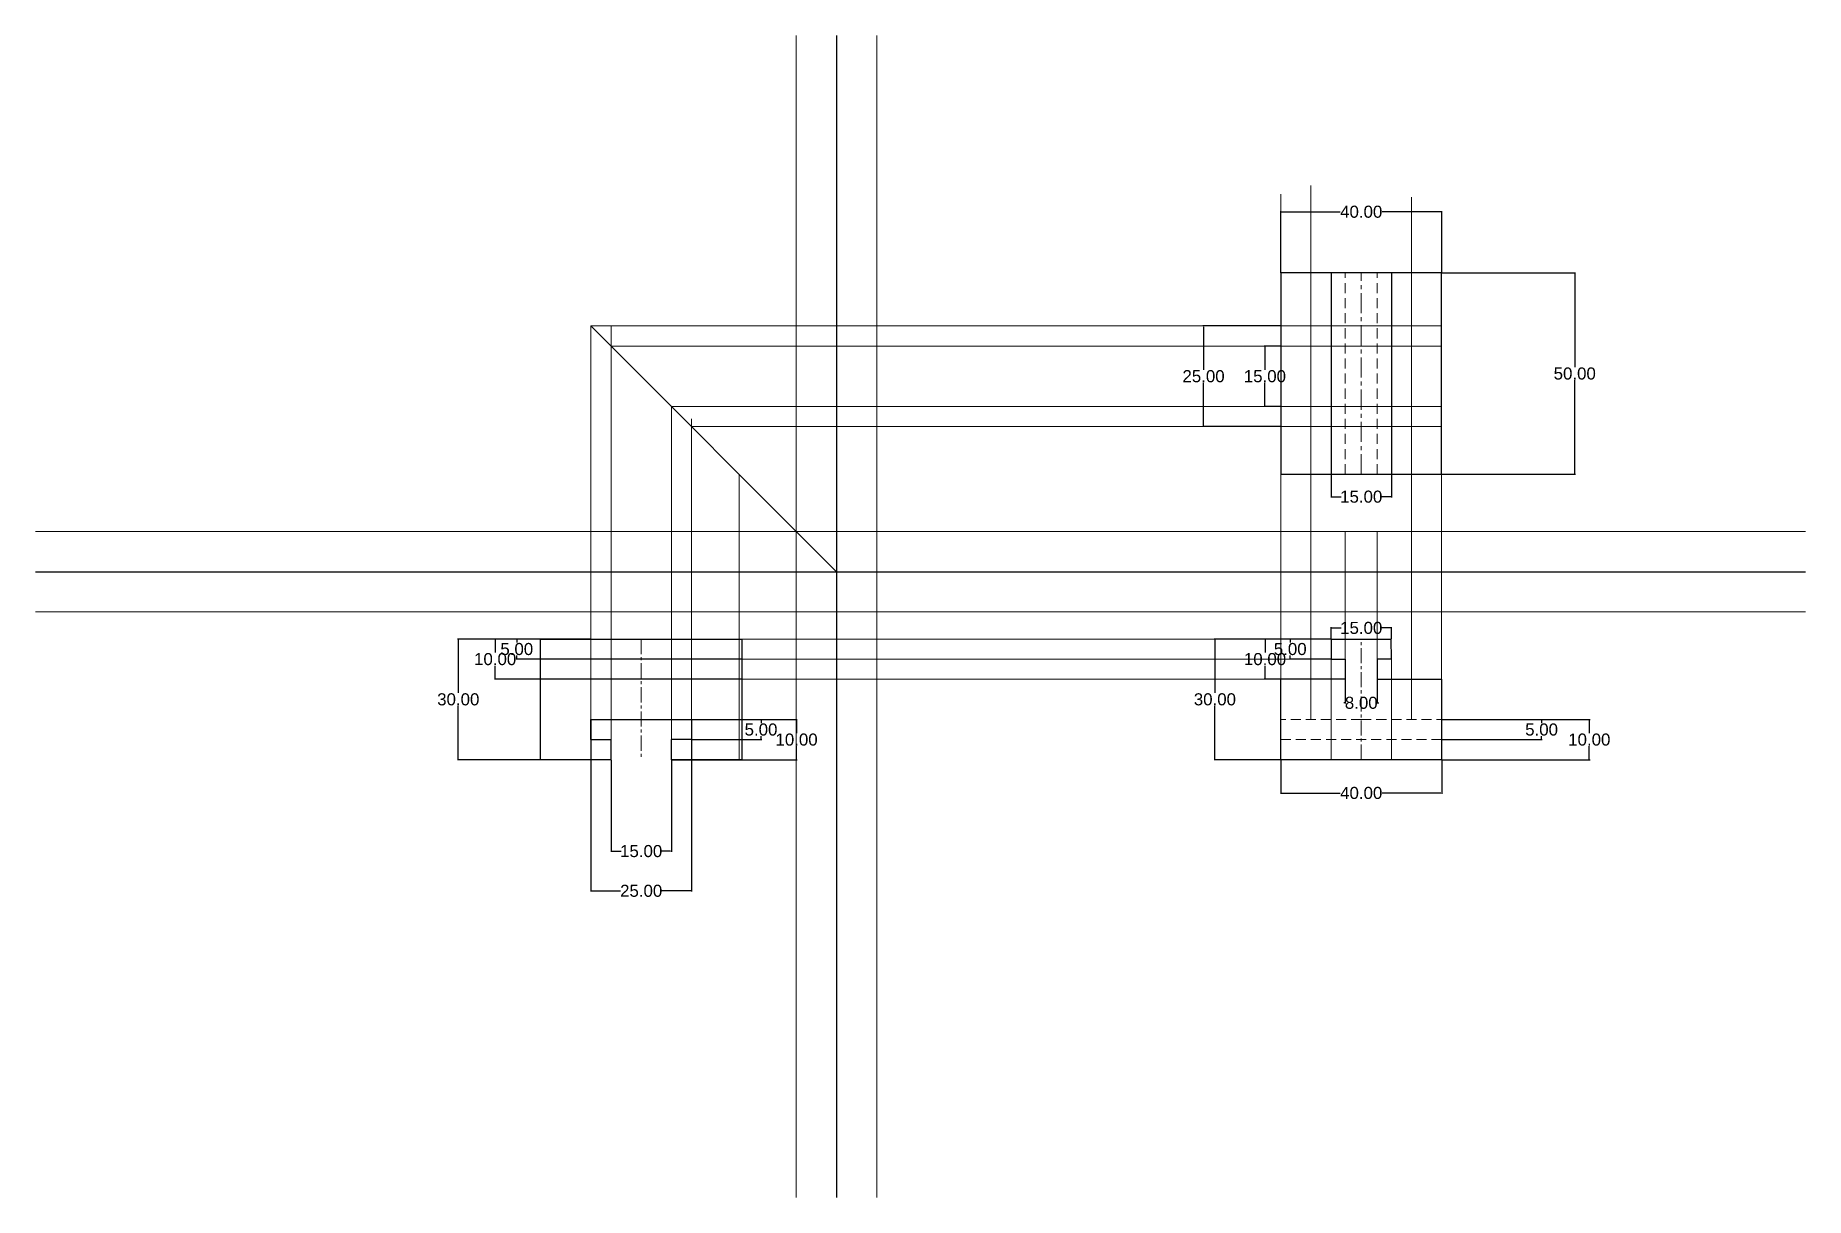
# Model space of a CAD drawing. Header units: millimetres. Extents: x -6852 to 59965, y -10230 to 31776.
# Drawn here: x 11059.7 to 11499.8, y -3420.6 to -3131.8 of the extents above; entities that cross this region are included whole.
import ezdxf

# ---------------------------------------------------------------- set-up
doc = ezdxf.new("R2010")
doc.units = ezdxf.units.MM
doc.header["$MEASUREMENT"] = 0
doc.linetypes.add('CENTER', pattern=[2, 1.25, -0.25, 0.25, -0.25])
doc.linetypes.add('HIDDEN', pattern=[0.375, 0.25, -0.125])
for name, color, linetype, lineweight in [('Center Line', 132, 'CENTER', 18), ('Dimension Line', 53, 'Continuous', 15), ('Hidden Lines', 10, 'HIDDEN', 13), ('Object line', 7, 'Continuous', 25)]:
    doc.layers.add(name, color=color, linetype=linetype, lineweight=lineweight)
doc.layers.add('Projection Line', color=7, linetype='Continuous', lineweight=9, transparency=0.75)
doc.styles.get("Standard").update_dxf_attribs({"font": 'arial.ttf'})
doc.dimstyles.get("Standard").update_dxf_attribs({"dimtxt": 3, "dimasz": 0.18, "dimexe": 0.18, "dimexo": 0.0625, "dimgap": 0.09, "dimtad": 0, "dimtih": 1, "dimtoh": 1, "dimzin": 0, "dimdsep": 46, "dimtxsty": 'Standard', "dimcen": 0.09, "dimadec": 0, "dimazin": 0, "dimtfac": 1, "dimtofl": 0, "dimtmove": 0, "dimatfit": 3, "dimfxl": 1, "dimtolj": 1, "dimtzin": 0, "dimarcsym": 0})

msp = doc.modelspace()

# ---------------------------------------------------------------- blocks, each defined once
blk = doc.blocks.new('*D169')
at = {"layer": 'Defpoints', "color": 0, "transparency": 16777216}
for p in [(11369.36, -3311.78), (11409.36, -3311.78), (11409.36, -3320.04)]:
    blk.add_point(p, dxfattribs=at)
at = {"layer": 'Dimension Line', "color": 0, "lineweight": -2, "transparency": 16777216}
for p, q in [((11369.36, -3311.84), (11369.36, -3320.22)), ((11409.36, -3311.84), (11409.36, -3320.22)), ((11369.54, -3320.04), (11384.15, -3320.04)), ((11409.18, -3320.04), (11394.56, -3320.04))]:
    blk.add_line(p, q, dxfattribs=at)
at = {"layer": 'Dimension Line', "color": 0, "transparency": 16777216}
for points in [[(11369.54, -3320.01), (11369.54, -3320.07), (11369.36, -3320.04)], [(11409.18, -3320.01), (11409.18, -3320.07), (11409.36, -3320.04)]]:
    blk.add_solid(points, dxfattribs=at)
at = {"layer": 'Dimension Line', "color": 0, "transparency": 16777216, "insert": (11389.36, -3320.04), "char_height": 3, "attachment_point": 5}
blk.add_mtext('\\A1;40.00', dxfattribs=at)
blk = doc.blocks.new('*D170')
at = {"layer": 'Defpoints', "color": 0, "transparency": 16777216}
for p in [(11381.81, -3281.78), (11352.98, -3311.78), (11369.36, -3311.78)]:
    blk.add_point(p, dxfattribs=at)
at = {"layer": 'Dimension Line', "color": 0, "lineweight": -2, "transparency": 16777216}
for p, q in [((11381.75, -3281.78), (11352.8, -3281.78)), ((11352.98, -3281.96), (11352.98, -3295.15)), ((11352.98, -3311.6), (11352.98, -3298.4)), ((11369.29, -3311.78), (11352.8, -3311.78))]:
    blk.add_line(p, q, dxfattribs=at)
at = {"layer": 'Dimension Line', "color": 0, "transparency": 16777216}
for points in [[(11352.95, -3281.96), (11353.01, -3281.96), (11352.98, -3281.78)], [(11352.95, -3311.6), (11353.01, -3311.6), (11352.98, -3311.78)]]:
    blk.add_solid(points, dxfattribs=at)
at = {"layer": 'Dimension Line', "color": 0, "transparency": 16777216, "insert": (11352.98, -3296.78), "char_height": 3, "attachment_point": 5}
blk.add_mtext('\\A1;30.00', dxfattribs=at)
blk = doc.blocks.new('*D171')
at = {"layer": 'Defpoints', "color": 0, "transparency": 16777216}
for p in [(11409.36, -3190.82), (11409.36, -3240.82), (11442.44, -3240.82)]:
    blk.add_point(p, dxfattribs=at)
at = {"layer": 'Dimension Line', "color": 0, "lineweight": -2, "transparency": 16777216}
for p, q in [((11409.42, -3190.82), (11442.62, -3190.82)), ((11442.44, -3191), (11442.44, -3214.19)), ((11442.44, -3240.64), (11442.44, -3217.44)), ((11409.42, -3240.82), (11442.62, -3240.82))]:
    blk.add_line(p, q, dxfattribs=at)
at = {"layer": 'Dimension Line', "color": 0, "transparency": 16777216}
for points in [[(11442.41, -3191), (11442.47, -3191), (11442.44, -3190.82)], [(11442.41, -3240.64), (11442.47, -3240.64), (11442.44, -3240.82)]]:
    blk.add_solid(points, dxfattribs=at)
at = {"layer": 'Dimension Line', "color": 0, "transparency": 16777216, "insert": (11442.44, -3215.82), "char_height": 3, "attachment_point": 5}
blk.add_mtext('\\A1;50.00', dxfattribs=at)
blk = doc.blocks.new('*D172')
at = {"layer": 'Defpoints', "color": 0, "transparency": 16777216}
for p in [(11409.36, -3175.62), (11369.36, -3190.82), (11409.36, -3190.82)]:
    blk.add_point(p, dxfattribs=at)
at = {"layer": 'Dimension Line', "color": 0, "lineweight": -2, "transparency": 16777216}
for p, q in [((11369.36, -3190.75), (11369.36, -3175.44)), ((11369.54, -3175.62), (11384.15, -3175.62)), ((11409.18, -3175.62), (11394.56, -3175.62)), ((11409.36, -3190.75), (11409.36, -3175.44))]:
    blk.add_line(p, q, dxfattribs=at)
at = {"layer": 'Dimension Line', "color": 0, "transparency": 16777216}
for points in [[(11369.54, -3175.59), (11369.54, -3175.65), (11369.36, -3175.62)], [(11409.18, -3175.59), (11409.18, -3175.65), (11409.36, -3175.62)]]:
    blk.add_solid(points, dxfattribs=at)
at = {"layer": 'Dimension Line', "color": 0, "transparency": 16777216, "insert": (11389.36, -3175.62), "char_height": 3, "attachment_point": 5}
blk.add_mtext('\\A1;40.00', dxfattribs=at)
blk = doc.blocks.new('*D173')
at = {"layer": 'Defpoints', "color": 0, "transparency": 16777216}
for p in [(11185.35, -3281.78), (11164.88, -3311.78), (11185.35, -3311.78)]:
    blk.add_point(p, dxfattribs=at)
at = {"layer": 'Dimension Line', "color": 0, "lineweight": -2, "transparency": 16777216}
for p, q in [((11185.29, -3281.78), (11164.7, -3281.78)), ((11164.88, -3281.96), (11164.88, -3295.15)), ((11164.88, -3311.6), (11164.88, -3298.4)), ((11185.29, -3311.78), (11164.7, -3311.78))]:
    blk.add_line(p, q, dxfattribs=at)
at = {"layer": 'Dimension Line', "color": 0, "transparency": 16777216}
for points in [[(11164.85, -3281.96), (11164.91, -3281.96), (11164.88, -3281.78)], [(11164.85, -3311.6), (11164.91, -3311.6), (11164.88, -3311.78)]]:
    blk.add_solid(points, dxfattribs=at)
at = {"layer": 'Dimension Line', "color": 0, "transparency": 16777216, "insert": (11164.88, -3296.78), "char_height": 3, "attachment_point": 5}
blk.add_mtext('\\A1;30.00', dxfattribs=at)
blk = doc.blocks.new('*D174')
at = {"layer": 'Defpoints', "color": 0, "transparency": 16777216}
for p in [(11202.85, -3311.78), (11217.85, -3311.78), (11217.85, -3334.48)]:
    blk.add_point(p, dxfattribs=at)
at = {"layer": 'Dimension Line', "color": 0, "lineweight": -2, "transparency": 16777216}
for p, q in [((11202.85, -3311.84), (11202.85, -3334.66)), ((11217.85, -3311.84), (11217.85, -3334.66)), ((11203.03, -3334.48), (11205.35, -3334.48)), ((11217.67, -3334.48), (11215.36, -3334.48))]:
    blk.add_line(p, q, dxfattribs=at)
at = {"layer": 'Dimension Line', "color": 0, "transparency": 16777216}
for points in [[(11203.03, -3334.45), (11203.03, -3334.51), (11202.85, -3334.48)], [(11217.67, -3334.45), (11217.67, -3334.51), (11217.85, -3334.48)]]:
    blk.add_solid(points, dxfattribs=at)
at = {"layer": 'Dimension Line', "color": 0, "transparency": 16777216, "insert": (11210.35, -3334.48), "char_height": 3, "attachment_point": 5}
blk.add_mtext('\\A1;15.00', dxfattribs=at)
blk = doc.blocks.new('*D175')
at = {"layer": 'Defpoints', "color": 0, "transparency": 16777216}
for p in [(11222.85, -3301.78), (11217.85, -3311.78), (11248.98, -3311.78)]:
    blk.add_point(p, dxfattribs=at)
at = {"layer": 'Dimension Line', "color": 0, "lineweight": -2, "transparency": 16777216}
for p, q in [((11222.92, -3301.78), (11249.16, -3301.78)), ((11248.98, -3301.96), (11248.98, -3305.15)), ((11248.98, -3311.6), (11248.98, -3308.4)), ((11217.92, -3311.78), (11249.16, -3311.78))]:
    blk.add_line(p, q, dxfattribs=at)
at = {"layer": 'Dimension Line', "color": 0, "transparency": 16777216}
for points in [[(11248.95, -3301.96), (11249.01, -3301.96), (11248.98, -3301.78)], [(11248.95, -3311.6), (11249.01, -3311.6), (11248.98, -3311.78)]]:
    blk.add_solid(points, dxfattribs=at)
at = {"layer": 'Dimension Line', "color": 0, "transparency": 16777216, "insert": (11248.98, -3306.78), "char_height": 3, "attachment_point": 5}
blk.add_mtext('\\A1;10.00', dxfattribs=at)
blk = doc.blocks.new('*D176')
at = {"layer": 'Defpoints', "color": 0, "transparency": 16777216}
for p in [(11222.85, -3301.78), (11222.85, -3306.78), (11240.14, -3306.78)]:
    blk.add_point(p, dxfattribs=at)
at = {"layer": 'Dimension Line', "color": 0, "lineweight": -2, "transparency": 16777216}
for p, q in [((11222.92, -3301.78), (11240.32, -3301.78)), ((11240.14, -3301.96), (11240.14, -3302.65)), ((11222.92, -3306.78), (11240.32, -3306.78)), ((11240.14, -3306.6), (11240.14, -3305.9))]:
    blk.add_line(p, q, dxfattribs=at)
at = {"layer": 'Dimension Line', "color": 0, "transparency": 16777216}
for points in [[(11240.11, -3301.96), (11240.17, -3301.96), (11240.14, -3301.78)], [(11240.11, -3306.6), (11240.17, -3306.6), (11240.14, -3306.78)]]:
    blk.add_solid(points, dxfattribs=at)
at = {"layer": 'Dimension Line', "color": 0, "transparency": 16777216, "insert": (11240.14, -3304.28), "char_height": 3, "attachment_point": 5}
blk.add_mtext('\\A1;5.00', dxfattribs=at)
blk = doc.blocks.new('*D177')
at = {"layer": 'Defpoints', "color": 0, "transparency": 16777216}
for p in [(11197.85, -3301.78), (11222.85, -3301.78), (11222.85, -3344.35)]:
    blk.add_point(p, dxfattribs=at)
at = {"layer": 'Dimension Line', "color": 0, "lineweight": -2, "transparency": 16777216}
for p, q in [((11197.85, -3301.84), (11197.85, -3344.53)), ((11222.85, -3301.84), (11222.85, -3344.53)), ((11198.03, -3344.35), (11205.18, -3344.35)), ((11222.67, -3344.35), (11215.52, -3344.35))]:
    blk.add_line(p, q, dxfattribs=at)
at = {"layer": 'Dimension Line', "color": 0, "transparency": 16777216}
for points in [[(11198.03, -3344.32), (11198.03, -3344.38), (11197.85, -3344.35)], [(11222.67, -3344.32), (11222.67, -3344.38), (11222.85, -3344.35)]]:
    blk.add_solid(points, dxfattribs=at)
at = {"layer": 'Dimension Line', "color": 0, "transparency": 16777216, "insert": (11210.35, -3344.35), "char_height": 3, "attachment_point": 5}
blk.add_mtext('\\A1;25.00', dxfattribs=at)
blk = doc.blocks.new('*D178')
at = {"layer": 'Defpoints', "color": 0, "transparency": 16777216}
for p in [(11381.86, -3281.78), (11396.86, -3279.03), (11396.86, -3281.78)]:
    blk.add_point(p, dxfattribs=at)
at = {"layer": 'Dimension Line', "color": 0, "lineweight": -2, "transparency": 16777216}
for p, q in [((11381.86, -3281.71), (11381.86, -3278.85)), ((11382.04, -3279.03), (11384.35, -3279.03)), ((11396.68, -3279.03), (11394.36, -3279.03)), ((11396.86, -3281.71), (11396.86, -3278.85))]:
    blk.add_line(p, q, dxfattribs=at)
at = {"layer": 'Dimension Line', "color": 0, "transparency": 16777216}
for points in [[(11382.04, -3279), (11382.04, -3279.06), (11381.86, -3279.03)], [(11396.68, -3279), (11396.68, -3279.06), (11396.86, -3279.03)]]:
    blk.add_solid(points, dxfattribs=at)
at = {"layer": 'Dimension Line', "color": 0, "transparency": 16777216, "insert": (11389.36, -3279.03), "char_height": 3, "attachment_point": 5}
blk.add_mtext('\\A1;15.00', dxfattribs=at)
blk = doc.blocks.new('*D179')
at = {"layer": 'Defpoints', "color": 0, "transparency": 16777216}
for p in [(11381.86, -3240.82), (11396.86, -3240.82), (11396.86, -3246.42)]:
    blk.add_point(p, dxfattribs=at)
at = {"layer": 'Dimension Line', "color": 0, "lineweight": -2, "transparency": 16777216}
for p, q in [((11381.86, -3240.88), (11381.86, -3246.6)), ((11396.86, -3240.88), (11396.86, -3246.6)), ((11382.04, -3246.42), (11384.35, -3246.42)), ((11396.68, -3246.42), (11394.36, -3246.42))]:
    blk.add_line(p, q, dxfattribs=at)
at = {"layer": 'Dimension Line', "color": 0, "transparency": 16777216}
for points in [[(11382.04, -3246.39), (11382.04, -3246.45), (11381.86, -3246.42)], [(11396.68, -3246.39), (11396.68, -3246.45), (11396.86, -3246.42)]]:
    blk.add_solid(points, dxfattribs=at)
at = {"layer": 'Dimension Line', "color": 0, "transparency": 16777216, "insert": (11389.36, -3246.42), "char_height": 3, "attachment_point": 5}
blk.add_mtext('\\A1;15.00', dxfattribs=at)
blk = doc.blocks.new('*D180')
at = {"layer": 'Defpoints', "color": 0, "transparency": 16777216}
for p in [(11369.36, -3208.99), (11365.41, -3223.99), (11369.36, -3223.99)]:
    blk.add_point(p, dxfattribs=at)
at = {"layer": 'Dimension Line', "color": 0, "lineweight": -2, "transparency": 16777216}
for p, q in [((11369.29, -3208.99), (11365.23, -3208.99)), ((11365.41, -3209.17), (11365.41, -3214.87)), ((11365.41, -3223.81), (11365.41, -3218.11)), ((11369.29, -3223.99), (11365.23, -3223.99))]:
    blk.add_line(p, q, dxfattribs=at)
at = {"layer": 'Dimension Line', "color": 0, "transparency": 16777216}
for points in [[(11365.38, -3209.17), (11365.44, -3209.17), (11365.41, -3208.99)], [(11365.38, -3223.81), (11365.44, -3223.81), (11365.41, -3223.99)]]:
    blk.add_solid(points, dxfattribs=at)
at = {"layer": 'Dimension Line', "color": 0, "transparency": 16777216, "insert": (11365.41, -3216.49), "char_height": 3, "attachment_point": 5}
blk.add_mtext('\\A1;15.00', dxfattribs=at)
blk = doc.blocks.new('*D181')
at = {"layer": 'Defpoints', "color": 0, "transparency": 16777216}
for p in [(11369.36, -3203.99), (11350.16, -3228.99), (11369.36, -3228.99)]:
    blk.add_point(p, dxfattribs=at)
at = {"layer": 'Dimension Line', "color": 0, "lineweight": -2, "transparency": 16777216}
for p, q in [((11369.29, -3203.99), (11349.98, -3203.99)), ((11350.16, -3204.17), (11350.16, -3214.87)), ((11350.16, -3228.81), (11350.16, -3218.11)), ((11369.29, -3228.99), (11349.98, -3228.99))]:
    blk.add_line(p, q, dxfattribs=at)
at = {"layer": 'Dimension Line', "color": 0, "transparency": 16777216}
for points in [[(11350.13, -3204.17), (11350.19, -3204.17), (11350.16, -3203.99)], [(11350.13, -3228.81), (11350.19, -3228.81), (11350.16, -3228.99)]]:
    blk.add_solid(points, dxfattribs=at)
at = {"layer": 'Dimension Line', "color": 0, "transparency": 16777216, "insert": (11350.16, -3216.49), "char_height": 3, "attachment_point": 5}
blk.add_mtext('\\A1;25.00', dxfattribs=at)
blk = doc.blocks.new('*D182')
at = {"layer": 'Defpoints', "color": 0, "transparency": 16777216}
for p in [(11409.36, -3301.78), (11409.36, -3306.78), (11434.2, -3306.78)]:
    blk.add_point(p, dxfattribs=at)
at = {"layer": 'Dimension Line', "color": 0, "lineweight": -2, "transparency": 16777216}
for p, q in [((11409.42, -3301.78), (11434.38, -3301.78)), ((11434.2, -3301.96), (11434.2, -3302.65)), ((11409.42, -3306.78), (11434.38, -3306.78)), ((11434.2, -3306.6), (11434.2, -3305.9))]:
    blk.add_line(p, q, dxfattribs=at)
at = {"layer": 'Dimension Line', "color": 0, "transparency": 16777216}
for points in [[(11434.17, -3301.96), (11434.23, -3301.96), (11434.2, -3301.78)], [(11434.17, -3306.6), (11434.23, -3306.6), (11434.2, -3306.78)]]:
    blk.add_solid(points, dxfattribs=at)
at = {"layer": 'Dimension Line', "color": 0, "transparency": 16777216, "insert": (11434.2, -3304.28), "char_height": 3, "attachment_point": 5}
blk.add_mtext('\\A1;5.00', dxfattribs=at)
blk = doc.blocks.new('*D183')
at = {"layer": 'Defpoints', "color": 0, "transparency": 16777216}
for p in [(11409.36, -3301.78), (11409.36, -3311.78), (11446.06, -3311.78)]:
    blk.add_point(p, dxfattribs=at)
at = {"layer": 'Dimension Line', "color": 0, "lineweight": -2, "transparency": 16777216}
for p, q in [((11409.42, -3301.78), (11446.24, -3301.78)), ((11446.06, -3301.96), (11446.06, -3305.15)), ((11446.06, -3311.6), (11446.06, -3308.4)), ((11409.42, -3311.78), (11446.24, -3311.78))]:
    blk.add_line(p, q, dxfattribs=at)
at = {"layer": 'Dimension Line', "color": 0, "transparency": 16777216}
for points in [[(11446.03, -3301.96), (11446.09, -3301.96), (11446.06, -3301.78)], [(11446.03, -3311.6), (11446.09, -3311.6), (11446.06, -3311.78)]]:
    blk.add_solid(points, dxfattribs=at)
at = {"layer": 'Dimension Line', "color": 0, "transparency": 16777216, "insert": (11446.06, -3306.78), "char_height": 3, "attachment_point": 5}
blk.add_mtext('\\A1;10.00', dxfattribs=at)
blk = doc.blocks.new('*D184')
at = {"layer": 'Defpoints', "color": 0, "transparency": 16777216}
for p in [(11385.36, -3289.28), (11393.36, -3289.28), (11393.36, -3297.64)]:
    blk.add_point(p, dxfattribs=at)
at = {"layer": 'Dimension Line', "color": 0, "lineweight": -2, "transparency": 16777216}
for p, q in [((11385.36, -3289.34), (11385.36, -3297.82)), ((11393.36, -3289.34), (11393.36, -3297.82)), ((11385.18, -3297.64), (11385, -3297.64)), ((11393.54, -3297.64), (11393.72, -3297.64))]:
    blk.add_line(p, q, dxfattribs=at)
at = {"layer": 'Dimension Line', "color": 0, "transparency": 16777216}
for points in [[(11385.18, -3297.61), (11385.18, -3297.67), (11385.36, -3297.64)], [(11393.54, -3297.61), (11393.54, -3297.67), (11393.36, -3297.64)]]:
    blk.add_solid(points, dxfattribs=at)
at = {"layer": 'Dimension Line', "color": 0, "transparency": 16777216, "insert": (11389.36, -3297.64), "char_height": 3, "attachment_point": 5}
blk.add_mtext('\\A1;8.00', dxfattribs=at)
blk = doc.blocks.new('*D185')
at = {"layer": 'Defpoints', "color": 0, "transparency": 16777216}
for p in [(11381.86, -3281.78), (11371.71, -3286.78), (11381.86, -3286.78)]:
    blk.add_point(p, dxfattribs=at)
at = {"layer": 'Dimension Line', "color": 0, "lineweight": -2, "transparency": 16777216}
for p, q in [((11381.79, -3281.78), (11371.53, -3281.78)), ((11371.71, -3281.96), (11371.71, -3282.65)), ((11381.79, -3286.78), (11371.53, -3286.78)), ((11371.71, -3286.6), (11371.71, -3285.9))]:
    blk.add_line(p, q, dxfattribs=at)
at = {"layer": 'Dimension Line', "color": 0, "transparency": 16777216}
for points in [[(11371.68, -3281.96), (11371.74, -3281.96), (11371.71, -3281.78)], [(11371.68, -3286.6), (11371.74, -3286.6), (11371.71, -3286.78)]]:
    blk.add_solid(points, dxfattribs=at)
at = {"layer": 'Dimension Line', "color": 0, "transparency": 16777216, "insert": (11371.71, -3284.28), "char_height": 3, "attachment_point": 5}
blk.add_mtext('\\A1;5.00', dxfattribs=at)
blk = doc.blocks.new('*D186')
at = {"layer": 'Defpoints', "color": 0, "transparency": 16777216}
for p in [(11365.44, -3281.78), (11381.81, -3281.78), (11371.71, -3291.78)]:
    blk.add_point(p, dxfattribs=at)
at = {"layer": 'Dimension Line', "color": 0, "lineweight": -2, "transparency": 16777216}
for p, q in [((11381.75, -3281.78), (11365.26, -3281.78)), ((11365.44, -3281.96), (11365.44, -3285.15)), ((11371.65, -3291.78), (11365.26, -3291.78)), ((11365.44, -3291.6), (11365.44, -3288.4))]:
    blk.add_line(p, q, dxfattribs=at)
at = {"layer": 'Dimension Line', "color": 0, "transparency": 16777216}
for points in [[(11365.41, -3281.96), (11365.47, -3281.96), (11365.44, -3281.78)], [(11365.41, -3291.6), (11365.47, -3291.6), (11365.44, -3291.78)]]:
    blk.add_solid(points, dxfattribs=at)
at = {"layer": 'Dimension Line', "color": 0, "transparency": 16777216, "insert": (11365.44, -3286.78), "char_height": 3, "attachment_point": 5}
blk.add_mtext('\\A1;10.00', dxfattribs=at)
blk = doc.blocks.new('*D187')
at = {"layer": 'Defpoints', "color": 0, "transparency": 16777216}
for p in [(11191.38, -3281.78), (11179.42, -3286.78), (11191.38, -3286.78)]:
    blk.add_point(p, dxfattribs=at)
at = {"layer": 'Dimension Line', "color": 0, "lineweight": -2, "transparency": 16777216}
for p, q in [((11191.32, -3281.78), (11179.24, -3281.78)), ((11179.42, -3281.96), (11179.42, -3282.65)), ((11191.32, -3286.78), (11179.24, -3286.78)), ((11179.42, -3286.6), (11179.42, -3285.9))]:
    blk.add_line(p, q, dxfattribs=at)
at = {"layer": 'Dimension Line', "color": 0, "transparency": 16777216}
for points in [[(11179.39, -3281.96), (11179.45, -3281.96), (11179.42, -3281.78)], [(11179.39, -3286.6), (11179.45, -3286.6), (11179.42, -3286.78)]]:
    blk.add_solid(points, dxfattribs=at)
at = {"layer": 'Dimension Line', "color": 0, "transparency": 16777216, "insert": (11179.42, -3284.28), "char_height": 3, "attachment_point": 5}
blk.add_mtext('\\A1;5.00', dxfattribs=at)
blk = doc.blocks.new('*D188')
at = {"layer": 'Defpoints', "color": 0, "transparency": 16777216}
for p in [(11197.85, -3281.78), (11174.05, -3291.78), (11197.85, -3291.78)]:
    blk.add_point(p, dxfattribs=at)
at = {"layer": 'Dimension Line', "color": 0, "lineweight": -2, "transparency": 16777216}
for p, q in [((11197.79, -3281.78), (11173.87, -3281.78)), ((11174.05, -3281.96), (11174.05, -3285.15)), ((11197.79, -3291.78), (11173.87, -3291.78)), ((11174.05, -3291.6), (11174.05, -3288.4))]:
    blk.add_line(p, q, dxfattribs=at)
at = {"layer": 'Dimension Line', "color": 0, "transparency": 16777216}
for points in [[(11174.02, -3281.96), (11174.08, -3281.96), (11174.05, -3281.78)], [(11174.02, -3291.6), (11174.08, -3291.6), (11174.05, -3291.78)]]:
    blk.add_solid(points, dxfattribs=at)
at = {"layer": 'Dimension Line', "color": 0, "transparency": 16777216, "insert": (11174.05, -3286.78), "char_height": 3, "attachment_point": 5}
blk.add_mtext('\\A1;10.00', dxfattribs=at)

# ---------------------------------------------------------------- dimensions: what is measured, and where the dimension line sits
at = {"layer": 'Dimension Line'}
for base, p1, p2, picture, middle in [((11409.355, -3175.618), (11369.355, -3190.816), (11409.355, -3190.816), '*D172', (11389.355, -3175.618)), ((11396.855, -3246.415), (11381.855, -3240.816), (11396.855, -3240.816), '*D179', (11389.355, -3246.415)), ((11396.855, -3279.03), (11381.855, -3281.775), (11396.855, -3281.775), '*D178', (11389.355, -3279.03)), ((11393.355, -3297.643), (11385.355, -3289.275), (11393.355, -3289.275), '*D184', (11389.355, -3297.643)), ((11222.853, -3344.348), (11197.853, -3301.775), (11222.853, -3301.775), '*D177', (11210.353, -3344.348)), ((11217.853, -3334.478), (11202.853, -3311.775), (11217.853, -3311.775), '*D174', (11210.353, -3334.478)), ((11409.355, -3320.038), (11369.355, -3311.775), (11409.355, -3311.775), '*D169', (11389.355, -3320.038))]:
    dim = msp.add_linear_dim(base=base, p1=p1, p2=p2, dimstyle='Standard', dxfattribs=at)
    dim.commit()
    dim.dimension.update_dxf_attribs({"geometry": picture, "text_midpoint": middle})
for base, p1, p2, picture, middle in [((11442.443, -3240.816), (11409.355, -3190.816), (11409.355, -3240.816), '*D171', (11442.443, -3215.816)), ((11350.158, -3228.993), (11369.355, -3203.993), (11369.355, -3228.993), '*D181', (11350.158, -3216.493)), ((11365.406, -3223.993), (11369.355, -3208.993), (11369.355, -3223.993), '*D180', (11365.406, -3216.493)), ((11164.878, -3311.775), (11185.353, -3281.775), (11185.353, -3311.775), '*D173', (11164.878, -3296.775)), ((11174.054, -3291.775), (11197.853, -3281.775), (11197.853, -3291.775), '*D188', (11174.054, -3286.775)), ((11179.419, -3286.775), (11191.38, -3281.775), (11191.38, -3286.775), '*D187', (11179.419, -3284.275)), ((11352.985, -3311.775), (11381.811, -3281.775), (11369.355, -3311.775), '*D170', (11352.985, -3296.775)), ((11365.435, -3281.775), (11371.715, -3291.775), (11381.811, -3281.775), '*D186', (11365.435, -3286.775)), ((11371.715, -3286.775), (11381.855, -3281.775), (11381.855, -3286.775), '*D185', (11371.715, -3284.275)), ((11248.975, -3311.775), (11222.853, -3301.775), (11217.853, -3311.775), '*D175', (11248.975, -3306.775)), ((11240.137, -3306.775), (11222.853, -3301.775), (11222.853, -3306.775), '*D176', (11240.137, -3304.275)), ((11434.203, -3306.775), (11409.355, -3301.775), (11409.355, -3306.775), '*D182', (11434.203, -3304.275)), ((11446.062, -3311.775), (11409.355, -3301.775), (11409.355, -3311.775), '*D183', (11446.062, -3306.775))]:
    dim = msp.add_linear_dim(base=base, p1=p1, p2=p2, angle=90, dimstyle='Standard', dxfattribs=at)
    dim.commit()
    dim.dimension.update_dxf_attribs({"geometry": picture, "text_midpoint": middle})

# ---------------------------------------------------------------- linework, layer by layer
for p, q in [((11258.901, -3131.798), (11258.901, -3420.564)), ((11059.75, -3265.041), (11499.832, -3265.041))]:
    msp.add_line(p, q)
at = {"layer": 'Center Line', "ltscale": 4}
msp.add_line((11389.355, -3240.816), (11389.355, -3190.816), dxfattribs=at)
at = {"layer": 'Center Line', "ltscale": 3}
for p, q in [((11210.353, -3281.775), (11210.353, -3311.775)), ((11389.355, -3311.775), (11389.355, -3281.775))]:
    msp.add_line(p, q, dxfattribs=at)
at = {"layer": 'Dimension Line'}
for p, q in [((11385.355, -3286.775), (11385.355, -3255.041)), ((11393.355, -3286.775), (11393.355, -3255.041))]:
    msp.add_line(p, q, dxfattribs=at)
at = {"layer": 'Hidden Lines', "ltscale": 10}
for p, q in [((11385.355, -3240.816), (11385.355, -3190.816)), ((11393.355, -3240.816), (11393.355, -3190.816)), ((11369.355, -3203.993), (11409.355, -3203.993)), ((11369.355, -3208.993), (11409.355, -3208.993)), ((11369.355, -3223.993), (11409.355, -3223.993)), ((11369.355, -3228.993), (11409.355, -3228.993)), ((11389.355, -3301.775), (11369.355, -3301.775)), ((11389.355, -3301.775), (11409.355, -3301.775)), ((11369.355, -3306.775), (11409.355, -3306.775))]:
    msp.add_line(p, q, dxfattribs=at)
at = {"layer": 'Object line'}
for p, q in [((11381.855, -3190.816), (11381.855, -3240.816)), ((11396.855, -3190.816), (11396.855, -3240.816)), ((11235.353, -3281.775), (11235.353, -3286.775)), ((11381.855, -3281.775), (11381.855, -3286.775)), ((11381.855, -3281.775), (11396.855, -3281.775)), ((11396.855, -3286.775), (11396.811, -3281.775)), ((11235.353, -3286.775), (11185.353, -3286.775)), ((11235.353, -3286.775), (11235.353, -3291.775)), ((11381.855, -3286.775), (11385.355, -3286.775)), ((11385.355, -3286.775), (11385.355, -3291.775)), ((11393.355, -3286.775), (11393.355, -3291.775)), ((11396.855, -3286.775), (11393.355, -3286.775)), ((11235.353, -3291.775), (11185.353, -3291.775)), ((11385.355, -3291.775), (11369.355, -3291.775)), ((11393.355, -3291.775), (11409.355, -3291.775)), ((11409.355, -3291.775), (11409.355, -3311.775)), ((11197.853, -3301.775), (11222.853, -3301.775)), ((11197.853, -3306.775), (11197.853, -3301.775)), ((11222.853, -3301.775), (11222.853, -3306.775)), ((11197.853, -3306.775), (11202.853, -3306.775)), ((11202.853, -3311.775), (11202.853, -3306.775)), ((11217.853, -3311.775), (11217.853, -3306.775)), ((11222.853, -3306.775), (11217.853, -3306.775))]:
    msp.add_line(p, q, dxfattribs=at)
msp.add_lwpolyline([(11409.355, -3190.816), (11369.355, -3190.816), (11369.355, -3240.816), (11409.355, -3240.816)], close=True, dxfattribs=at)
for points in [[(11202.853, -3311.775), (11185.353, -3311.775), (11185.353, -3281.775), (11235.353, -3281.775), (11235.353, -3311.775), (11217.853, -3311.775)], [(11409.355, -3311.775), (11369.355, -3311.775), (11369.355, -3291.775)]]:
    msp.add_lwpolyline(points, dxfattribs=at)
at = {"layer": 'Projection Line'}
for p, q in [((11248.901, -3131.798), (11248.901, -3420.564)), ((11268.901, -3131.798), (11268.901, -3420.564)), ((11369.355, -3291.775), (11369.355, -3171.234)), ((11376.855, -3301.775), (11376.855, -3169.119)), ((11401.855, -3301.775), (11401.855, -3171.954)), ((11409.355, -3291.775), (11409.355, -3175.618)), ((11258.901, -3265.041), (11197.853, -3203.993)), ((11197.853, -3301.775), (11197.853, -3203.993)), ((11197.853, -3203.993), (11409.355, -3203.993)), ((11202.853, -3306.775), (11202.853, -3203.993)), ((11202.853, -3208.993), (11409.355, -3208.993)), ((11217.853, -3306.775), (11217.853, -3223.993)), ((11217.853, -3223.993), (11409.355, -3223.993)), ((11222.853, -3301.775), (11222.853, -3227.106)), ((11222.853, -3228.993), (11409.355, -3228.993)), ((11234.726, -3240.866), (11234.726, -3311.775)), ((11499.832, -3255.041), (11059.75, -3255.041)), ((11059.75, -3275.041), (11499.832, -3275.041)), ((11381.811, -3281.775), (11185.353, -3281.775)), ((11381.855, -3286.775), (11185.353, -3286.775)), ((11381.855, -3286.775), (11381.855, -3311.775)), ((11396.855, -3286.775), (11396.855, -3311.775)), ((11385.355, -3291.775), (11222.853, -3291.775)), ((11396.855, -3306.775), (11396.855, -3311.775))]:
    msp.add_line(p, q, dxfattribs=at)

msp.set_redraw_order([(e.dxf.handle, doc.entitydb.next_handle()) for e in msp.query("TEXT MTEXT ATTDEF DIMENSION ARC_DIMENSION")])  # texts and dimensions are drawn at this point

doc.saveas('drawing.dxf')
